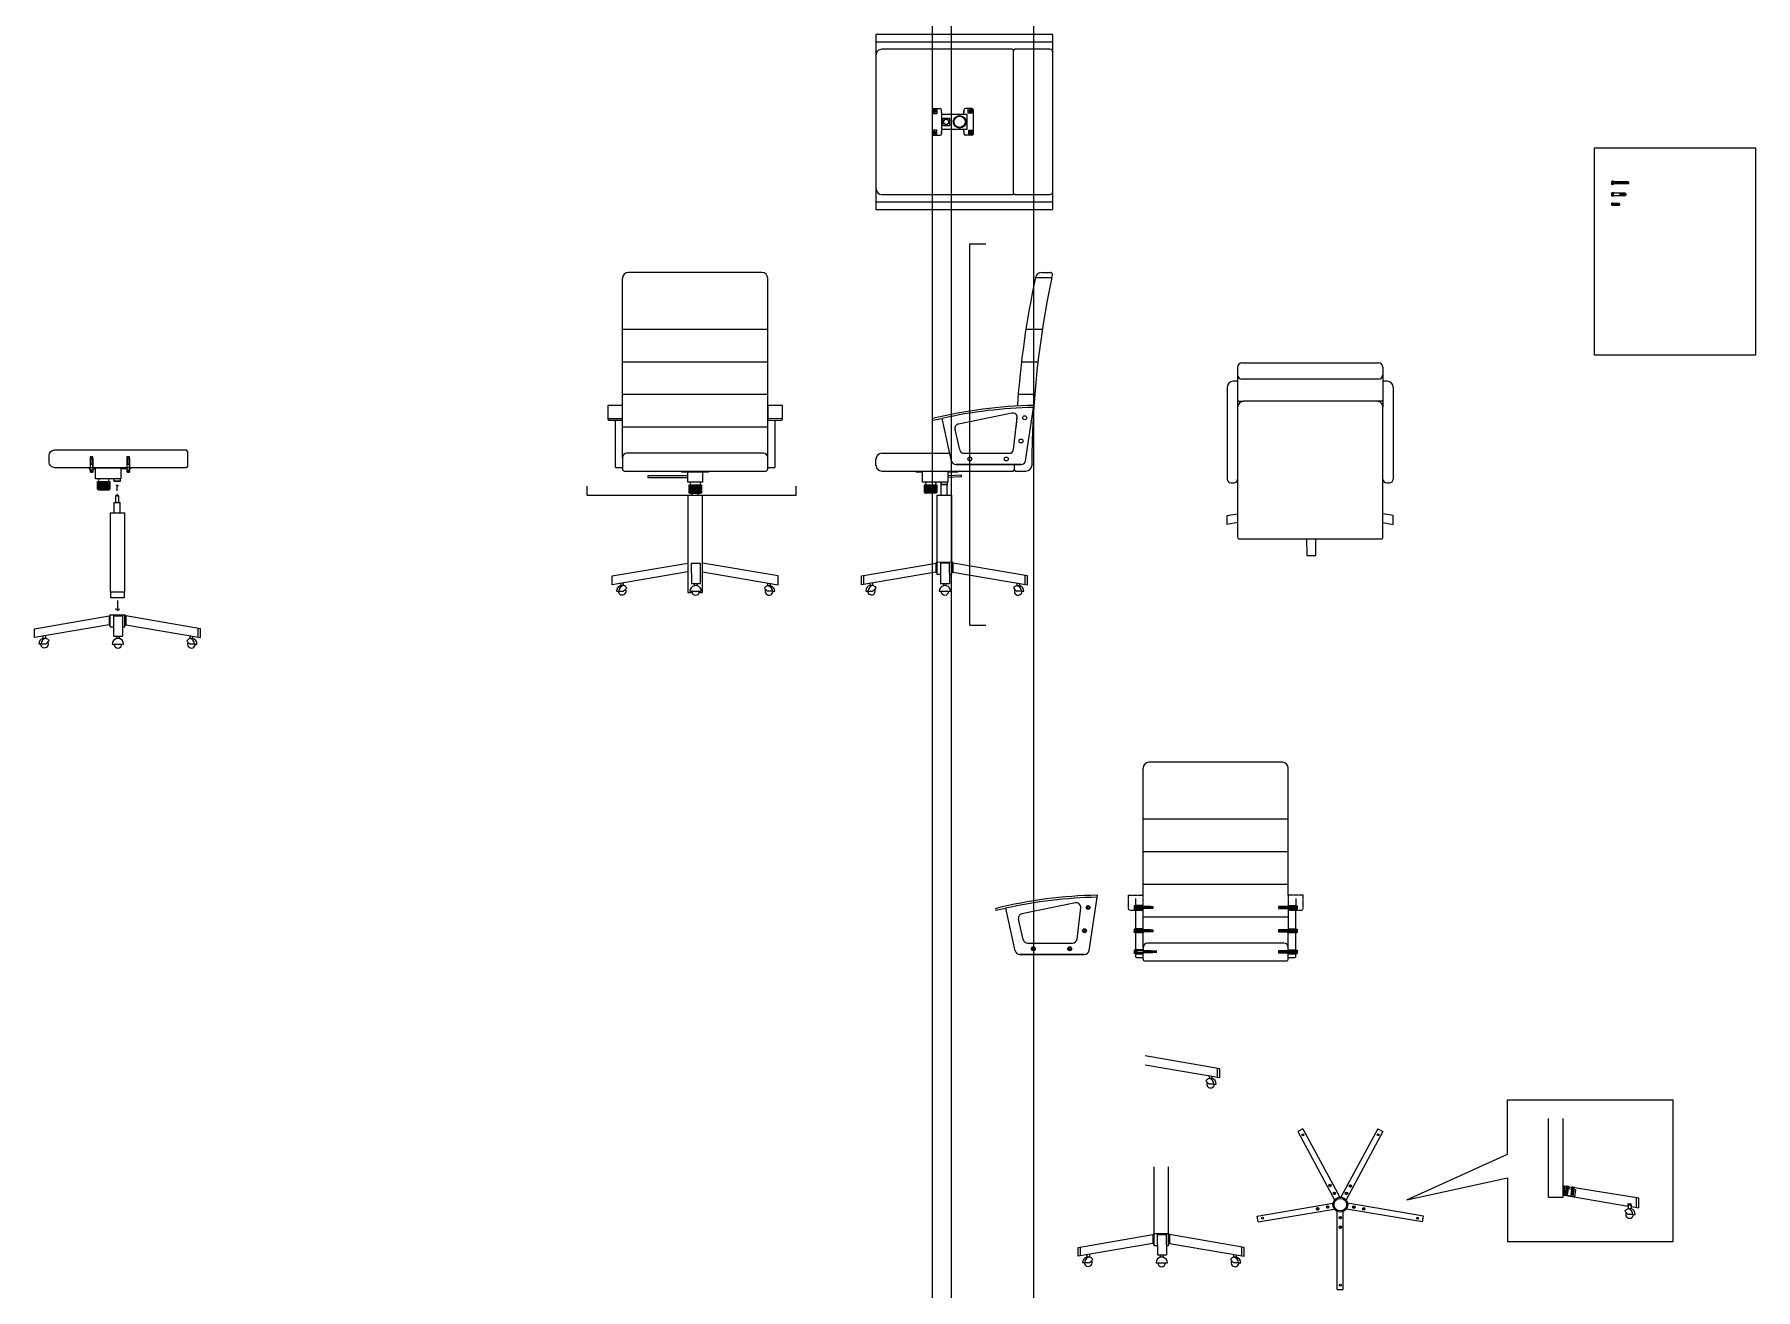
# Model space of a CAD drawing. Header units: millimetres. Extents: x 1873 to 2454, y 965 to 1388.
import ezdxf

# ---------------------------------------------------------------- set-up
doc = ezdxf.new("R2010")
doc.units = ezdxf.units.MM
doc.linetypes.add('ACAD_ISO04W100', pattern=[30, 24, -3, 0, -3])
doc.linetypes.add('TRATTEGGIATO', pattern=[0.75, 0.5, -0.25])
doc.layers.add('sezione', color=1, linetype='Continuous', lineweight=9)
doc.layers.add('tessuto', color=253, linetype='Continuous', lineweight=13)

msp = doc.modelspace()

# ---------------------------------------------------------------- linework, layer by layer
for p, q in [((2216.77, 1387.87), (2157.11, 1387.87)), ((2157.11, 1387.87), (2157.11, 1380.87)), ((2216.77, 1381.87), (2216.77, 1387.87)), ((2157.11, 1385.37), (2216.77, 1385.37)), ((2203.49, 1382.37), (2203.49, 1382.37)), ((2215.77, 1382.87), (2203.99, 1382.87)), ((2216.77, 1334.87), (2216.77, 1381.87)), ((2176.02, 1362.37), (2176.02, 1354.37)), ((2177.61, 1361.1), (2176.02, 1361.1)), ((2176.52, 1362.87), (2178.71, 1362.87)), ((2177.61, 1362.85), (2177.61, 1361.1)), ((2179.21, 1361.51), (2179.21, 1362.37)), ((2187.85, 1360.87), (2179.29, 1360.87)), ((2179.29, 1355.87), (2179.29, 1360.87)), ((2186.76, 1362.37), (2186.76, 1361.51)), ((2186.76, 1361.51), (2186.76, 1362.37)), ((2189.46, 1362.87), (2187.26, 1362.87)), ((2187.85, 1355.87), (2187.85, 1360.87)), ((2188.21, 1361.28), (2188.21, 1362.87)), ((2189.96, 1361.28), (2188.21, 1361.28)), ((2189.96, 1354.37), (2189.96, 1362.37)), ((2177.61, 1355.63), (2176.02, 1355.63)), ((2176.52, 1353.87), (2178.71, 1353.87)), ((2177.61, 1353.88), (2177.61, 1355.63)), ((2179.21, 1354.37), (2179.21, 1355.23)), ((2179.21, 1355.23), (2179.21, 1354.37)), ((2179.29, 1355.87), (2187.85, 1355.87)), ((2186.76, 1355.23), (2186.76, 1354.37)), ((2189.46, 1353.87), (2187.26, 1353.87)), ((2188.37, 1353.87), (2188.37, 1355.62)), ((2188.37, 1355.62), (2189.96, 1355.62)), ((2157.11, 1335.87), (2157.11, 1328.87)), ((2157.11, 1331.37), (2216.77, 1331.37)), ((2203.49, 1334.37), (2203.49, 1334.37)), ((2203.99, 1333.87), (2215.77, 1333.87)), ((2216.77, 1328.87), (2216.77, 1334.87)), ((2157.11, 1328.87), (2216.77, 1328.87)), ((2118.61, 1307.6), (2073.61, 1307.6)), ((2212.89, 1307.6), (2215.93, 1307.6)), ((2216.47, 1305.94), (2216.62, 1306.77)), ((2071.61, 1245.11), (2071.61, 1305.6)), ((2120.61, 1245.17), (2120.61, 1305.6)), ((2210.92, 1305.94), (2210.94, 1306.02)), ((2210.92, 1305.94), (2216.47, 1305.94)), ((2279.09, 1275.62), (2279.09, 1273.07)), ((2279.09, 1273.07), (2279.09, 1264.53)), ((2280.59, 1277.12), (2326.59, 1277.12)), ((2328.09, 1275.62), (2328.09, 1273.07)), ((2328.09, 1273.07), (2328.09, 1264.53)), ((2275.59, 1268.88), (2275.59, 1237.93)), ((2279.09, 1270.88), (2277.59, 1270.88)), ((2279.09, 1270.88), (2279.09, 1262.13)), ((2329.58, 1270.88), (2328.09, 1270.88)), ((2328.09, 1270.88), (2328.09, 1262.13)), ((2331.58, 1268.88), (2331.58, 1237.93)), ((2071.61, 1262.77), (2069.11, 1262.77)), ((2202.94, 1260.16), (2184.91, 1256.47)), ((2207.55, 1244.11), (2210.36, 1262.74)), ((2279.49, 1264.13), (2281.09, 1264.13)), ((2327.69, 1264.13), (2326.09, 1264.13)), ((2071.61, 1258.27), (2066.61, 1258.27)), ((2069.11, 1257.77), (2069.11, 1242.07)), ((2125.61, 1258.31), (2120.61, 1258.27)), ((2123.11, 1242.07), (2123.11, 1257.77)), ((2176.12, 1257.74), (2179.46, 1258.36)), ((2182.63, 1243.98), (2179.46, 1258.36)), ((2185.34, 1247.75), (2183.76, 1254.67)), ((2203.49, 1247.91), (2204.73, 1258.51)), ((2204.6, 1259.32), (2204.42, 1255.91)), ((2071.61, 1245.11), (2071.61, 1241.3)), ((2119.11, 1246.61), (2073.11, 1246.61)), ((2120.61, 1241.31), (2120.61, 1245.11)), ((2157.11, 1242.62), (2157.11, 1244.62)), ((2159.11, 1246.62), (2182.05, 1246.62)), ((2206.06, 1242.8), (2184.1, 1242.8)), ((2184.1, 1242.8), (2206.06, 1242.8)), ((2186.81, 1246.59), (2202, 1246.59)), ((2203.75, 1242.8), (2203.75, 1241.13)), ((1892.98, 1241.37), (1893.82, 1241.37)), ((1894.9, 1237.06), (1894.9, 1234.46)), ((1895.3, 1237.06), (1895.3, 1234.46)), ((1895.7, 1237.06), (1895.7, 1234.46)), ((1896.1, 1237.06), (1896.1, 1234.46)), ((1896.5, 1237.06), (1896.5, 1234.46)), ((1896.9, 1237.06), (1896.9, 1234.46)), ((1897.3, 1237.06), (1897.3, 1234.46)), ((1897.7, 1237.06), (1897.7, 1234.46)), ((1898.1, 1237.06), (1898.1, 1234.46)), ((1898.5, 1237.06), (1898.5, 1234.46)), ((1900.16, 1237.12), (1900, 1237.29)), ((1902.15, 1237.12), (1900.16, 1237.12)), ((1902.31, 1237.29), (1902.15, 1237.12)), ((1904.47, 1241.37), (1902.38, 1241.37)), ((2069.41, 1241.77), (2071.61, 1241.77)), ((2072.31, 1240.6), (2119.91, 1240.61)), ((2120.61, 1241.77), (2122.81, 1241.77)), ((2159.11, 1240.62), (2203.25, 1240.63)), ((2170.62, 1240.25), (2170.62, 1240.62)), ((2172.75, 1240.25), (2170.62, 1240.25)), ((2184.58, 1240.25), (2181.3, 1240.25)), ((2185.99, 1239.23), (2181.3, 1239.05)), ((2181.3, 1238.59), (2185.99, 1238.79)), ((2184.58, 1240.63), (2184.58, 1240.25)), ((2185.99, 1238.79), (2185.99, 1239.23)), ((2185.99, 1238.79), (2185.99, 1238.79)), ((2204.25, 1240.63), (2207.67, 1240.63)), ((2276.89, 1236.63), (2277.79, 1236.63)), ((2329.39, 1236.63), (2330.28, 1236.63)), ((1901.19, 1236.02), (1900.77, 1235.53)), ((1901.19, 1233.93), (1901.19, 1236.02)), ((1901.19, 1236.02), (1901.61, 1235.53)), ((2093.61, 1232.45), (2093.61, 1199.6)), ((2093.61, 1232.45), (2098.61, 1232.45)), ((2094.04, 1235.92), (2098.28, 1235.92)), ((2094.04, 1233.31), (2098.28, 1233.31)), ((2094.04, 1233.31), (2094.46, 1233.07)), ((2094.44, 1235.92), (2094.44, 1233.31)), ((2094.84, 1235.92), (2094.84, 1233.31)), ((2095.11, 1232.45), (2095.11, 1233.07)), ((2095.24, 1235.92), (2095.24, 1233.31)), ((2095.64, 1235.92), (2095.64, 1233.31)), ((2096.04, 1235.92), (2096.04, 1233.31)), ((2096.44, 1235.92), (2096.44, 1233.31)), ((2096.84, 1235.92), (2096.84, 1233.31)), ((2097.11, 1232.45), (2097.11, 1233.07)), ((2097.24, 1235.92), (2097.24, 1233.31)), ((2097.64, 1235.92), (2097.64, 1233.31)), ((2098.28, 1233.31), (2097.85, 1233.07)), ((2098.04, 1235.92), (2098.04, 1233.31)), ((2098.61, 1199.6), (2098.61, 1232.45)), ((2173.43, 1235.94), (2177.67, 1235.94)), ((2173.43, 1233.33), (2177.67, 1233.33)), ((2173.43, 1233.33), (2173.85, 1233.1)), ((2173.83, 1235.94), (2173.83, 1233.33)), ((2174.23, 1235.94), (2174.23, 1233.33)), ((2174.63, 1235.94), (2174.63, 1233.33)), ((2175.03, 1235.94), (2175.03, 1233.33)), ((2175.43, 1235.94), (2175.43, 1233.33)), ((2175.83, 1235.94), (2175.83, 1233.33)), ((2176.23, 1235.94), (2176.23, 1233.33)), ((2176.63, 1235.94), (2176.63, 1233.33)), ((2177.03, 1235.94), (2177.03, 1233.33)), ((2177.67, 1233.33), (2177.24, 1233.1)), ((2177.43, 1235.94), (2177.43, 1233.33)), ((2177.67, 1232.47), (2177.67, 1205.87)), ((2177.67, 1232.47), (2182.67, 1232.47)), ((2179.08, 1235.99), (2178.93, 1236.16)), ((2179.08, 1232.47), (2179.08, 1235.99)), ((2181.08, 1235.99), (2179.08, 1235.99)), ((2181.23, 1236.16), (2181.08, 1235.99)), ((2181.08, 1232.47), (2181.08, 1235.99)), ((2182.67, 1205.87), (2182.67, 1232.47)), ((1898.75, 1226.5), (1898.75, 1199.89)), ((1898.75, 1226.5), (1903.75, 1226.5)), ((1900.16, 1230.02), (1902.15, 1230.02)), ((1900.16, 1226.5), (1900.16, 1230.02)), ((1902.16, 1226.5), (1902.15, 1230.02)), ((1903.75, 1199.89), (1903.75, 1226.5)), ((2302.36, 1217.74), (2302.41, 1212.12)), ((2305.42, 1212.12), (2305.42, 1217.74)), ((2094.78, 1209.6), (2094.84, 1202.7)), ((2094.78, 1209.6), (2097.78, 1209.6)), ((2097.78, 1209.6), (2097.84, 1202.7)), ((2177.67, 1209.94), (2177.34, 1209.55)), ((2177.34, 1209.55), (2177.34, 1206.55)), ((2177.67, 1209.94), (2182.67, 1209.95)), ((2178.84, 1209.62), (2178.9, 1202.72)), ((2178.84, 1209.62), (2181.84, 1209.62)), ((2181.84, 1209.62), (2181.9, 1202.72)), ((2182.67, 1209.95), (2183, 1209.56)), ((2183, 1209.56), (2183, 1206.56)), ((2302.41, 1212.12), (2305.42, 1212.12)), ((2071.01, 1202.76), (2071.01, 1201.99)), ((2072, 1201.99), (2072, 1202.92)), ((2094.84, 1202.7), (2097.84, 1202.7)), ((2095.78, 1202.7), (2095.78, 1201.91)), ((2096.77, 1201.91), (2096.77, 1202.7)), ((2120.54, 1202.87), (2120.54, 1201.91)), ((2121.53, 1201.91), (2121.53, 1202.7)), ((2152.96, 1202.42), (2152.96, 1205.42)), ((2152.96, 1202.42), (2152.96, 1205.42)), ((2155.06, 1202.77), (2155.06, 1202.01)), ((2156.05, 1202.01), (2156.05, 1202.94)), ((2177.34, 1206.55), (2177.67, 1206.29)), ((2177.67, 1205.87), (2178.87, 1205.87)), ((2178.9, 1202.72), (2181.9, 1202.72)), ((2179.84, 1202.72), (2179.84, 1201.93)), ((2180.83, 1201.93), (2180.83, 1202.72)), ((2181.87, 1205.87), (2182.67, 1205.87)), ((2183, 1206.56), (2182.67, 1206.31)), ((2204.59, 1202.89), (2204.59, 1201.93)), ((2205.58, 1201.93), (2205.58, 1202.72)), ((2207.38, 1202.42), (2207.38, 1205.42)), ((2207.38, 1202.42), (2207.38, 1205.42)), ((1898.75, 1199.89), (1903.75, 1199.89)), ((1901.31, 1196.98), (1901.31, 1193.59)), ((2069.59, 1200.14), (2070.18, 1200.14)), ((2070.18, 1200.14), (2071.98, 1200.14)), ((2093.61, 1199.6), (2095.05, 1199.6)), ((2094.36, 1200.07), (2094.96, 1200.07)), ((2094.96, 1200.07), (2097.6, 1200.07)), ((2097.51, 1199.6), (2098.61, 1199.6)), ((2097.6, 1200.07), (2098.19, 1200.07)), ((2122.35, 1200.07), (2120.55, 1200.07)), ((2122.35, 1200.07), (2122.94, 1200.07)), ((2153.65, 1200.16), (2154.24, 1200.16)), ((2154.24, 1200.16), (2156.04, 1200.16)), ((2178.42, 1200.09), (2179.02, 1200.09)), ((2179.02, 1200.09), (2181.65, 1200.09)), ((2181.65, 1200.09), (2182.25, 1200.09)), ((2206.41, 1200.09), (2204.61, 1200.09)), ((2206.41, 1200.09), (2207, 1200.09)), ((1898.75, 1192.1), (1898.42, 1191.72)), ((1898.42, 1191.72), (1898.42, 1188.72)), ((1898.75, 1192.1), (1903.75, 1192.12)), ((1898.75, 1188.04), (1898.75, 1192.1)), ((1899.91, 1191.79), (1899.98, 1184.89)), ((1899.91, 1191.79), (1902.91, 1191.79)), ((1901.31, 1193.59), (1900.59, 1194.14)), ((1901.31, 1193.59), (1901.99, 1194.14)), ((1902.91, 1191.79), (1902.98, 1184.89)), ((1903.75, 1192.12), (1904.07, 1191.73)), ((1903.75, 1188.04), (1903.75, 1192.12)), ((1904.07, 1191.73), (1904.07, 1188.73)), ((1876.14, 1184.94), (1876.14, 1184.17)), ((1877.13, 1184.17), (1877.13, 1185.11)), ((1898.42, 1188.72), (1898.75, 1188.46)), ((1898.75, 1188.04), (1899.95, 1188.04)), ((1899.98, 1184.89), (1902.98, 1184.89)), ((1900.92, 1184.89), (1900.92, 1184.1)), ((1901.91, 1184.1), (1901.91, 1184.89)), ((1902.95, 1188.04), (1903.75, 1188.04)), ((1904.07, 1188.73), (1903.75, 1188.47)), ((1925.67, 1185.06), (1925.67, 1184.1)), ((1926.66, 1184.1), (1926.66, 1184.89)), ((1928.45, 1184.59), (1928.45, 1187.59)), ((1928.45, 1184.59), (1928.45, 1187.59)), ((1874.72, 1182.33), (1877.11, 1182.33)), ((1899.5, 1182.25), (1900.09, 1182.25)), ((1900.09, 1182.25), (1902.73, 1182.25)), ((1902.73, 1182.25), (1903.32, 1182.25)), ((1927.48, 1182.25), (1925.69, 1182.25)), ((1927.48, 1182.25), (1928.08, 1182.25)), ((2247.18, 1097.56), (2247.18, 1140.38)), ((2294.18, 1142.38), (2249.18, 1142.38)), ((2296.18, 1097.56), (2296.18, 1140.38)), ((2228.97, 1078.93), (2231.78, 1097.56)), ((2197.54, 1092.56), (2200.88, 1093.18)), ((2204.05, 1078.8), (2200.88, 1093.18)), ((2224.36, 1094.98), (2206.33, 1091.29)), ((2224.91, 1082.73), (2226.15, 1093.33)), ((2244.18, 1093.82), (2244.24, 1093.95)), ((2244.68, 1096.47), (2244.68, 1094.05)), ((2244.68, 1092.75), (2244.68, 1086.23)), ((2247.18, 1085.92), (2247.18, 1093.06)), ((2296.18, 1093.06), (2296.18, 1085.92)), ((2298.24, 1093.06), (2298.11, 1093.19)), ((2298.68, 1096.47), (2298.68, 1094.05)), ((2298.68, 1086.23), (2298.68, 1092.75)), ((2299.19, 1093.82), (2299.12, 1093.95)), ((2206.76, 1082.57), (2205.18, 1089.49)), ((2244.18, 1086), (2244.24, 1086.13)), ((2245.25, 1085.8), (2245.12, 1085.92)), ((2298.11, 1085.8), (2298.24, 1085.92)), ((2299.19, 1086), (2299.12, 1086.13)), ((2208.23, 1081.41), (2223.42, 1081.41)), ((2244.68, 1084.93), (2244.68, 1079.09)), ((2245.12, 1085.24), (2245.25, 1085.37)), ((2247.18, 1079.9), (2247.18, 1085.24)), ((2247.18, 1079.9), (2247.18, 1078.78)), ((2294.68, 1081.4), (2248.68, 1081.4)), ((2296.18, 1079.9), (2296.18, 1085.24)), ((2296.18, 1079.09), (2296.18, 1079.9)), ((2298.24, 1085.24), (2298.11, 1085.37)), ((2298.68, 1079.09), (2298.68, 1084.93)), ((2227.48, 1077.62), (2205.52, 1077.62)), ((2205.52, 1077.62), (2227.48, 1077.62)), ((2244.68, 1077.78), (2244.68, 1076.86)), ((2244.98, 1076.56), (2247.18, 1076.56)), ((2245.25, 1078.65), (2245.12, 1078.78)), ((2245.12, 1078.09), (2245.25, 1078.22)), ((2247.18, 1076.08), (2247.18, 1078.09)), ((2247.88, 1075.38), (2295.48, 1075.4)), ((2296.18, 1078.78), (2292.91, 1078.78)), ((2292.91, 1078.78), (2292.91, 1078.09)), ((2292.91, 1078.09), (2296.18, 1078.09)), ((2296.18, 1079.09), (2298.68, 1079.09)), ((2296.18, 1078.98), (2296.18, 1079.09)), ((2298.55, 1078.98), (2296.18, 1078.98)), ((2296.18, 1078.98), (2296.18, 1078.78)), ((2296.18, 1078.09), (2296.18, 1077.89)), ((2298.55, 1077.89), (2296.18, 1077.89)), ((2296.18, 1077.89), (2296.18, 1077.78)), ((2296.18, 1076.1), (2296.18, 1077.78)), ((2296.18, 1077.78), (2298.68, 1077.78)), ((2296.18, 1076.56), (2298.38, 1076.56)), ((2298.11, 1078.65), (2298.24, 1078.78)), ((2298.24, 1078.09), (2298.11, 1078.22)), ((2298.68, 1079.09), (2298.55, 1078.98)), ((2298.55, 1077.89), (2298.68, 1077.78)), ((2298.68, 1076.86), (2298.68, 1077.78)), ((2299.19, 1078.86), (2299.12, 1078.98)), ((2272.26, 1036.2), (2272.26, 1039.2)), ((2272.26, 1036.2), (2272.26, 1039.2)), ((2269.48, 1036.67), (2269.48, 1035.71)), ((2271.29, 1033.87), (2269.5, 1033.87)), ((2270.47, 1035.71), (2270.47, 1036.5)), ((2271.29, 1033.87), (2271.89, 1033.87)), ((2370.06, 1010.19), (2370.06, 1028.52)), ((2370.06, 1028.52), (2425.89, 1028.52)), ((2425.89, 1028.52), (2425.89, 980.65)), ((2383.87, 1022.31), (2383.87, 995.71)), ((2388.87, 995.71), (2388.87, 1022.31)), ((2301.11, 1018.81), (2299.35, 1017.86)), ((2299.35, 1017.86), (2311.77, 994.79)), ((2301.11, 1018.81), (2313.54, 995.71)), ((2326.34, 1018.81), (2313.91, 995.71)), ((2328.1, 1017.86), (2315.68, 994.79)), ((2326.34, 1018.81), (2328.1, 1017.86)), ((2336.14, 994.87), (2370.06, 1010.19)), ((2250.82, 1005.99), (2250.82, 979.38)), ((2255.82, 979.38), (2255.82, 1005.99)), ((2336.14, 994.87), (2370.06, 1002.29)), ((2370.06, 1002.29), (2370.06, 980.65)), ((2388.87, 999.8), (2389.19, 999.41)), ((2388.87, 999.7), (2389.19, 999.31)), ((2389.19, 999.31), (2389.19, 996.5)), ((2389.19, 998.84), (2390, 998.71)), ((2390, 998.71), (2389.64, 996.47)), ((2389.99, 999.28), (2389.9, 998.72)), ((2389.92, 999.29), (2389.97, 999.19)), ((2390.12, 999.49), (2390.73, 999.39)), ((2390.62, 998.61), (2390.26, 996.37)), ((2390.62, 998.61), (2391.86, 998.41)), ((2390.79, 999.15), (2390.71, 998.59)), ((2390.86, 999.14), (2390.78, 999.07)), ((2391.78, 998.99), (2391.84, 998.89)), ((2391.99, 999.2), (2392.6, 999.1)), ((2392.73, 998.84), (2392.65, 998.76)), ((2414.4, 995.35), (2392.73, 998.84)), ((2285.63, 989.33), (2311.25, 993.68)), ((2341.82, 989.33), (2316.2, 993.68)), ((2383.87, 995.71), (2388.87, 995.71)), ((2389.19, 996.5), (2388.87, 996.25)), ((2389.19, 996.41), (2388.87, 996.15)), ((2389.19, 996.41), (2410.76, 992.74)), ((2389.2, 996.55), (2392.83, 995.93)), ((2391.86, 998.41), (2391.5, 996.16)), ((2392.48, 998.31), (2392.12, 996.05)), ((2392.48, 998.31), (2393.19, 998.19)), ((2392.83, 995.93), (2393.19, 998.19)), ((2410.76, 993.61), (2411.81, 993.43)), ((2410.76, 993.24), (2410.76, 993.61)), ((2410.76, 992.74), (2410.76, 993.13)), ((2410.79, 993.58), (2410.79, 993.26)), ((2410.79, 993.58), (2411.78, 993.41)), ((2410.79, 993.11), (2410.79, 991.77)), ((2410.82, 993.23), (2411.74, 993.08)), ((2410.83, 993.14), (2411.75, 992.99)), ((2411.78, 993.11), (2411.78, 993.41)), ((2411.78, 992.96), (2411.78, 991.77)), ((2411.81, 993.08), (2411.81, 993.43)), ((2411.81, 992.56), (2411.81, 992.97)), ((2413.57, 992.26), (2413.57, 995.48)), ((2414.36, 992.13), (2414.4, 995.35)), ((2285.96, 987.36), (2285.63, 989.33)), ((2285.96, 987.36), (2311.68, 991.73)), ((2312.65, 964.56), (2312.65, 990.91)), ((2314.65, 964.56), (2314.65, 990.85)), ((2341.49, 987.36), (2315.77, 991.73)), ((2341.49, 987.36), (2341.82, 989.33)), ((2412.6, 989.93), (2410.81, 989.93)), ((2411.81, 992.56), (2414.36, 992.13)), ((2412.6, 989.93), (2413.2, 989.93)), ((2250.82, 983.45), (2250.49, 983.07)), ((2250.49, 983.07), (2250.49, 980.07)), ((2250.82, 983.45), (2255.82, 983.47)), ((2251.98, 983.14), (2252.04, 976.24)), ((2251.98, 983.14), (2254.98, 983.14)), ((2254.98, 983.14), (2255.04, 976.24)), ((2255.82, 983.47), (2256.14, 983.08)), ((2256.14, 983.08), (2256.14, 980.08)), ((2226.11, 975.94), (2226.11, 978.94)), ((2226.11, 975.94), (2226.11, 978.94)), ((2228.21, 976.29), (2228.21, 975.52)), ((2229.2, 975.52), (2229.2, 976.46)), ((2250.49, 980.07), (2250.82, 979.81)), ((2250.82, 979.38), (2252.02, 979.38)), ((2252.04, 976.24), (2255.04, 976.24)), ((2252.99, 976.24), (2252.99, 975.45)), ((2253.97, 975.45), (2253.97, 976.24)), ((2255.02, 979.38), (2255.82, 979.38)), ((2256.14, 980.08), (2255.82, 979.82)), ((2277.74, 976.41), (2277.74, 975.45)), ((2278.73, 975.45), (2278.73, 976.24)), ((2280.52, 975.94), (2280.52, 978.94)), ((2280.52, 975.94), (2280.52, 978.94)), ((2425.89, 980.65), (2370.06, 980.65)), ((2226.79, 973.68), (2227.39, 973.68)), ((2227.39, 973.68), (2229.18, 973.68)), ((2251.57, 973.6), (2252.16, 973.6)), ((2252.16, 973.6), (2254.8, 973.6)), ((2254.8, 973.6), (2255.39, 973.6)), ((2279.55, 973.6), (2277.76, 973.6)), ((2279.55, 973.6), (2280.15, 973.6)), ((2312.65, 964.56), (2314.65, 964.56))]:
    msp.add_line(p, q)
at = {"color": 0}
for p, q in [((2405.28, 1337.38), (2405.28, 1338.21)), ((2405.28, 1338.09), (2405.6, 1338.09)), ((2405.28, 1337.94), (2405.6, 1337.94)), ((2405.28, 1337.65), (2405.6, 1337.65)), ((2405.28, 1337.5), (2405.6, 1337.5)), ((2405.6, 1337.5), (2405.6, 1338.09)), ((2410.98, 1338.01), (2406.36, 1338.01)), ((2410.98, 1337.58), (2406.36, 1337.58)), ((2405.28, 1333.49), (2405.28, 1334.32)), ((2405.28, 1334.2), (2405.6, 1334.2)), ((2405.28, 1334.05), (2405.6, 1334.05)), ((2405.28, 1333.75), (2405.6, 1333.75)), ((2405.28, 1333.61), (2405.6, 1333.61)), ((2405.28, 1330.22), (2405.28, 1330.84)), ((2405.28, 1330.75), (2405.52, 1330.75)), ((2405.28, 1330.64), (2405.52, 1330.64)), ((2405.28, 1330.42), (2405.52, 1330.42)), ((2405.28, 1330.31), (2405.52, 1330.31)), ((2405.52, 1330.31), (2405.52, 1330.75)), ((2405.6, 1333.61), (2405.6, 1334.2)), ((2407.88, 1330.71), (2406.01, 1330.71)), ((2407.88, 1330.36), (2406.01, 1330.36)), ((2409.97, 1334.13), (2407.96, 1334.13)), ((2409.97, 1333.7), (2407.96, 1333.7)), ((1892.4, 1240.25), (1892.4, 1240.57)), ((1892.7, 1240.25), (1892.7, 1240.57)), ((1904.77, 1240.25), (1904.77, 1240.57)), ((1905.07, 1240.25), (1905.07, 1240.57)), ((2244.18, 1093.82), (2244.18, 1092.98)), ((2244.18, 1093.7), (2244.18, 1093.1)), ((2244.18, 1093.7), (2244.5, 1093.7)), ((2244.18, 1093.55), (2244.5, 1093.55)), ((2244.18, 1093.25), (2244.5, 1093.25)), ((2244.18, 1093.1), (2244.5, 1093.1)), ((2244.24, 1093.95), (2244.24, 1092.85)), ((2244.82, 1093.95), (2244.24, 1093.95)), ((2244.82, 1092.85), (2244.24, 1092.85)), ((2244.5, 1093.7), (2244.5, 1093.1)), ((2244.82, 1093.95), (2244.82, 1092.85)), ((2249.75, 1093.74), (2244.82, 1093.74)), ((2249.75, 1093.06), (2244.82, 1093.06)), ((2249.88, 1093.61), (2245.25, 1093.61)), ((2249.88, 1093.19), (2245.25, 1093.19)), ((2249.75, 1093.06), (2249.75, 1093.74)), ((2249.88, 1093.61), (2249.75, 1093.74)), ((2249.88, 1093.19), (2249.75, 1093.06)), ((2249.88, 1093.19), (2249.88, 1093.61)), ((2293.49, 1093.61), (2293.61, 1093.74)), ((2293.49, 1093.19), (2293.49, 1093.61)), ((2293.49, 1093.61), (2298.11, 1093.61)), ((2293.49, 1093.19), (2298.11, 1093.19)), ((2293.49, 1093.19), (2293.61, 1093.06)), ((2293.61, 1093.74), (2298.55, 1093.74)), ((2293.61, 1093.06), (2293.61, 1093.74)), ((2293.61, 1093.06), (2298.55, 1093.06)), ((2298.55, 1093.95), (2298.55, 1092.85)), ((2298.55, 1093.95), (2299.12, 1093.95)), ((2298.87, 1093.7), (2298.87, 1093.1)), ((2299.19, 1093.7), (2298.87, 1093.7)), ((2299.19, 1093.55), (2298.87, 1093.55)), ((2299.19, 1093.25), (2298.87, 1093.25)), ((2299.19, 1093.1), (2298.87, 1093.1)), ((2299.12, 1093.95), (2299.12, 1092.85)), ((2299.12, 1092.85), (2299.19, 1092.98)), ((2299.19, 1093.82), (2299.19, 1092.98)), ((2299.19, 1093.7), (2299.19, 1093.1)), ((2244.18, 1086), (2244.18, 1085.16)), ((2244.18, 1085.88), (2244.18, 1085.29)), ((2244.18, 1085.88), (2244.5, 1085.88)), ((2244.18, 1085.73), (2244.5, 1085.73)), ((2244.24, 1086.13), (2244.24, 1085.03)), ((2244.82, 1086.13), (2244.24, 1086.13)), ((2244.5, 1085.88), (2244.5, 1085.29)), ((2244.82, 1086.13), (2244.82, 1085.03)), ((2249.75, 1085.92), (2244.82, 1085.92)), ((2245.25, 1085.24), (2245.25, 1085.92)), ((2249.88, 1085.8), (2245.25, 1085.8)), ((2249.75, 1085.24), (2249.75, 1085.92)), ((2249.88, 1085.8), (2249.75, 1085.92)), ((2249.88, 1085.37), (2249.88, 1085.8)), ((2293.49, 1085.8), (2293.61, 1085.92)), ((2293.49, 1085.37), (2293.49, 1085.8)), ((2293.49, 1085.8), (2298.11, 1085.8)), ((2293.61, 1085.92), (2298.55, 1085.92)), ((2293.61, 1085.24), (2293.61, 1085.92)), ((2298.11, 1085.24), (2298.11, 1085.92)), ((2298.55, 1086.13), (2298.55, 1085.03)), ((2298.55, 1086.13), (2299.12, 1086.13)), ((2298.87, 1085.88), (2298.87, 1085.29)), ((2299.19, 1085.88), (2298.87, 1085.88)), ((2299.19, 1085.73), (2298.87, 1085.73)), ((2299.12, 1086.13), (2299.12, 1085.03)), ((2299.19, 1086), (2299.19, 1085.16)), ((2299.19, 1085.88), (2299.19, 1085.29)), ((2244.18, 1085.43), (2244.5, 1085.43)), ((2244.18, 1085.29), (2244.5, 1085.29)), ((2244.24, 1085.03), (2244.18, 1085.16)), ((2244.82, 1085.03), (2244.24, 1085.03)), ((2249.75, 1085.24), (2244.82, 1085.24)), ((2249.88, 1085.37), (2245.25, 1085.37)), ((2249.88, 1085.37), (2249.75, 1085.24)), ((2293.49, 1085.37), (2298.11, 1085.37)), ((2293.49, 1085.37), (2293.61, 1085.24)), ((2293.61, 1085.24), (2298.55, 1085.24)), ((2298.55, 1085.03), (2299.12, 1085.03)), ((2299.19, 1085.43), (2298.87, 1085.43)), ((2299.19, 1085.29), (2298.87, 1085.29)), ((2299.12, 1085.03), (2299.19, 1085.16)), ((2244.24, 1078.98), (2244.18, 1078.86)), ((2244.18, 1078.86), (2244.18, 1078.01)), ((2244.18, 1078.73), (2244.18, 1078.14)), ((2244.18, 1078.73), (2244.5, 1078.73)), ((2244.18, 1078.58), (2244.5, 1078.58)), ((2244.18, 1078.29), (2244.5, 1078.29)), ((2244.18, 1078.14), (2244.5, 1078.14)), ((2244.24, 1077.89), (2244.18, 1078.01)), ((2244.24, 1078.98), (2244.24, 1077.89)), ((2244.82, 1078.98), (2244.24, 1078.98)), ((2244.82, 1077.89), (2244.24, 1077.89)), ((2244.5, 1078.73), (2244.5, 1078.14)), ((2244.82, 1078.98), (2244.82, 1077.89)), ((2249.75, 1078.78), (2244.82, 1078.78)), ((2249.75, 1078.09), (2244.82, 1078.09)), ((2245.25, 1078.09), (2245.25, 1078.78)), ((2251.78, 1078.65), (2247.15, 1078.65)), ((2251.78, 1078.22), (2247.15, 1078.22)), ((2249.75, 1078.09), (2249.75, 1078.78)), ((2249.88, 1078.65), (2249.75, 1078.78)), ((2249.88, 1078.22), (2249.75, 1078.09)), ((2249.88, 1078.22), (2249.88, 1078.65)), ((2293.49, 1078.65), (2293.61, 1078.78)), ((2293.49, 1078.22), (2293.49, 1078.65)), ((2293.49, 1078.65), (2298.11, 1078.65)), ((2293.49, 1078.22), (2298.11, 1078.22)), ((2293.49, 1078.22), (2293.61, 1078.09)), ((2293.61, 1078.78), (2298.55, 1078.78)), ((2293.61, 1078.09), (2293.61, 1078.78)), ((2293.61, 1078.09), (2298.55, 1078.09)), ((2298.11, 1078.09), (2298.11, 1078.78)), ((2298.55, 1078.98), (2298.55, 1077.89)), ((2298.55, 1078.98), (2299.12, 1078.98)), ((2298.55, 1077.89), (2299.12, 1077.89)), ((2298.87, 1078.73), (2298.87, 1078.14)), ((2299.19, 1078.73), (2298.87, 1078.73)), ((2299.19, 1078.58), (2298.87, 1078.58)), ((2299.19, 1078.29), (2298.87, 1078.29)), ((2299.19, 1078.14), (2298.87, 1078.14)), ((2299.12, 1078.98), (2299.12, 1077.89)), ((2299.12, 1077.89), (2299.19, 1078.01)), ((2299.19, 1078.86), (2299.19, 1078.01)), ((2299.19, 1078.73), (2299.19, 1078.14)), ((2389.85, 996.9), (2390.15, 998.75)), ((2390.21, 999.48), (2390.17, 999.24)), ((2390.17, 999.24), (2390.61, 999.17)), ((2390.19, 996.84), (2390.48, 998.69)), ((2390.32, 999.46), (2390.28, 999.22)), ((2390.53, 999.42), (2390.5, 999.19)), ((2390.64, 999.41), (2390.61, 999.17)), ((2392.08, 999.18), (2392.04, 998.95)), ((2392.04, 998.95), (2392.47, 998.88)), ((2392.18, 999.16), (2392.15, 998.93)), ((2392.4, 999.13), (2392.36, 998.89)), ((2392.51, 999.11), (2392.47, 998.88)), ((2391.72, 996.6), (2392.01, 998.45)), ((2392.06, 996.55), (2392.35, 998.4))]:
    msp.add_line(p, q, dxfattribs=at)
at = {"color": 0, "linetype": 'TRATTEGGIATO'}
for p, q in [((2405.28, 1337.5), (2405.28, 1338.09)), ((2405.28, 1333.61), (2405.28, 1334.2)), ((2405.28, 1330.31), (2405.28, 1330.75))]:
    msp.add_line(p, q, dxfattribs=at)
at = {"color": 0, "linetype": 'Continuous'}
for p, q in [((2405.35, 1338.32), (2405.29, 1338.22)), ((2405.35, 1337.28), (2405.35, 1338.31)), ((2405.89, 1338.34), (2405.38, 1338.34)), ((2405.89, 1337.25), (2405.38, 1337.25)), ((2405.92, 1337.28), (2405.92, 1338.31)), ((2410.86, 1338.14), (2405.92, 1338.14)), ((2410.86, 1337.46), (2405.92, 1337.46)), ((2406.36, 1338.14), (2406.36, 1337.46)), ((2410.86, 1338.14), (2410.86, 1337.46)), ((2410.98, 1338.01), (2410.86, 1338.14)), ((2410.98, 1337.58), (2410.86, 1337.46)), ((2410.98, 1338.01), (2410.98, 1337.58)), ((2405.33, 1330.92), (2405.28, 1330.85)), ((2405.35, 1334.43), (2405.29, 1334.33)), ((2405.33, 1330.14), (2405.33, 1330.92)), ((2405.35, 1333.39), (2405.35, 1334.42)), ((2405.74, 1330.94), (2405.35, 1330.94)), ((2405.74, 1330.12), (2405.35, 1330.12)), ((2405.89, 1334.45), (2405.38, 1334.45)), ((2405.89, 1333.36), (2405.38, 1333.36)), ((2405.76, 1330.14), (2405.76, 1330.92)), ((2407.78, 1330.85), (2405.76, 1330.85)), ((2407.78, 1330.22), (2405.76, 1330.22)), ((2405.92, 1333.39), (2405.92, 1334.42)), ((2409.85, 1334.36), (2405.92, 1334.36)), ((2409.85, 1333.47), (2405.92, 1333.47)), ((2406.01, 1330.85), (2406.01, 1330.22)), ((2407.78, 1330.85), (2407.78, 1330.22)), ((2407.88, 1330.71), (2407.78, 1330.85)), ((2407.88, 1330.36), (2407.78, 1330.22)), ((2407.88, 1330.71), (2407.88, 1330.36)), ((2407.96, 1334.36), (2407.96, 1333.47)), ((2409.85, 1334.36), (2409.85, 1333.47)), ((2409.97, 1334.13), (2409.85, 1334.36)), ((2409.97, 1333.7), (2409.85, 1333.47)), ((2409.97, 1334.13), (2409.97, 1333.7)), ((1892.1, 1244.82), (1892.1, 1240.89)), ((1892.1, 1242.93), (1892.98, 1242.93)), ((1892.33, 1244.94), (1892.76, 1244.94)), ((1904.47, 1244.82), (1904.47, 1240.89)), ((1904.47, 1242.93), (1905.35, 1242.93)), ((1904.7, 1244.94), (1905.13, 1244.94)), ((2244.24, 1092.85), (2244.18, 1092.98)), ((2245.25, 1093.06), (2245.25, 1093.74)), ((2298.11, 1093.06), (2298.11, 1093.74)), ((2298.55, 1092.85), (2299.12, 1092.85)), ((2389.68, 996.71), (2390, 998.71)), ((2389.72, 997.02), (2390.04, 999.02)), ((2389.95, 999.06), (2390.01, 999.44)), ((2389.97, 999.03), (2390.73, 998.91)), ((2390.63, 998.67), (2390.01, 998.77)), ((2390.04, 999.46), (2390.8, 999.33)), ((2390.35, 996.92), (2390.67, 998.92)), ((2390.81, 999.33), (2390.74, 999.39)), ((2390.76, 998.93), (2390.82, 999.31)), ((2391.59, 996.73), (2391.91, 998.72)), ((2391.82, 998.76), (2391.88, 999.14)), ((2391.84, 998.74), (2392.6, 998.61)), ((2391.91, 999.16), (2392.67, 999.04)), ((2392.21, 996.63), (2392.53, 998.63)), ((2392.67, 999.04), (2392.61, 999.09)), ((2392.63, 998.63), (2392.69, 999.01)), ((2390.35, 996.92), (2389.72, 997.02)), ((2389.85, 996.9), (2389.72, 997.02)), ((2390.19, 996.84), (2389.85, 996.9)), ((2390.19, 996.84), (2390.35, 996.92)), ((2392.21, 996.63), (2391.59, 996.73)), ((2391.72, 996.6), (2391.59, 996.73)), ((2392.06, 996.55), (2391.72, 996.6)), ((2392.49, 998.38), (2391.87, 998.48)), ((2392.06, 996.55), (2392.21, 996.63))]:
    msp.add_line(p, q, dxfattribs=at)
at = {"linetype": 'ACAD_ISO04W100'}
for p, q in [((2405.29, 1337.37), (2405.35, 1337.28)), ((2406.23, 1338.14), (2406.36, 1338.01)), ((2406.36, 1337.58), (2406.23, 1337.46)), ((2405.28, 1330.21), (2405.33, 1330.14)), ((2405.29, 1333.47), (2405.35, 1333.39)), ((2405.87, 1330.85), (2406.01, 1330.71)), ((2406.01, 1330.36), (2405.87, 1330.22)), ((2407.74, 1334.36), (2407.96, 1334.13)), ((2407.96, 1333.7), (2407.74, 1333.47)), ((2245.25, 1093.61), (2245.12, 1093.74)), ((2245.12, 1093.06), (2245.25, 1093.19)), ((2298.11, 1093.61), (2298.24, 1093.74)), ((2390.15, 998.75), (2390.03, 998.91)), ((2390.11, 999.49), (2390.04, 999.46)), ((2390.65, 998.81), (2390.48, 998.69)), ((2392.01, 998.45), (2391.9, 998.62)), ((2391.98, 999.2), (2391.91, 999.16)), ((2392.52, 998.52), (2392.35, 998.4))]:
    msp.add_line(p, q, dxfattribs=at)
at = {"linetype": 'TRATTEGGIATO', "ltscale": 0.2}
for p, q in [((2242.18, 1097.56), (2242.18, 1093.06)), ((2242.18, 1097.56), (2247.18, 1097.56)), ((2247.18, 1093.74), (2247.18, 1097.56)), ((2242.68, 1092.56), (2246.68, 1092.56))]:
    msp.add_line(p, q, dxfattribs=at)
for p in [(2176.12, 1257.74), (2182.63, 1243.98), (2210.36, 1262.74)]:
    msp.add_xline(p, (0, 1))
for points in [[(2202.99, 1333.87, 0.414214), (2203.49, 1334.37), (2203.49, 1382.37, 0.414214), (2202.99, 1382.87), (2183.3, 1382.87), (2159.11, 1382.87, 0.414214), (2157.11, 1380.87), (2157.11, 1335.87, 0.414213), (2159.11, 1333.87), (2183.3, 1333.87), (2202.99, 1333.87)], [(2279.09, 1218.24, 0.414214), (2279.59, 1217.74), (2327.59, 1217.74, 0.414214), (2328.09, 1218.24), (2328.09, 1237.93), (2328.09, 1262.13, 0.414214), (2326.09, 1264.13), (2281.09, 1264.13, 0.414213), (2279.09, 1262.13), (2279.09, 1237.93), (2279.09, 1218.24)], [(1924.83, 1247.24), (1924.83, 1242.25, -0.414145), (1924.33, 1241.75), (1880.18, 1241.74, -0.414286), (1878.18, 1243.74), (1878.18, 1245.74, -0.414214), (1880.18, 1247.74), (1924.33, 1247.74)]]:
    msp.add_lwpolyline(points, format="xyb")
at = {"color": 0, "linetype": 'Continuous'}
for points in [[(2177.05, 1362.18), (2176.75, 1362.35), (2176.46, 1362.18), (2176.46, 1361.84), (2176.75, 1361.67), (2177.05, 1361.84)], [(2189.42, 1362.25), (2189.13, 1362.42), (2188.84, 1362.25), (2188.84, 1361.92), (2189.13, 1361.75), (2189.42, 1361.92)], [(2177.05, 1354.88), (2176.75, 1355.05), (2176.46, 1354.88), (2176.46, 1354.55), (2176.75, 1354.38), (2177.05, 1354.55)], [(2189.42, 1354.88), (2189.13, 1355.05), (2188.84, 1354.88), (2188.84, 1354.55), (2189.13, 1354.38), (2189.42, 1354.55)], [(2228.88, 1093.05), (2229.08, 1093.4), (2228.88, 1093.74), (2228.48, 1093.74), (2228.28, 1093.4), (2228.48, 1093.05)], [(2227.65, 1085.24), (2227.85, 1085.58), (2227.65, 1085.93), (2227.25, 1085.93), (2227.05, 1085.58), (2227.25, 1085.24)], [(2210.39, 1079.15), (2210.59, 1079.5), (2210.39, 1079.84), (2209.99, 1079.84), (2209.8, 1079.5), (2209.99, 1079.15)], [(2222.66, 1079.15), (2222.86, 1079.5), (2222.66, 1079.84), (2222.26, 1079.84), (2222.06, 1079.5), (2222.26, 1079.15)], [(2310.37, 999.46), (2310.49, 999.68), (2310.37, 999.9), (2310.11, 999.9), (2309.99, 999.68), (2310.11, 999.46)], [(2317.24, 999.24), (2317.37, 999.46), (2317.24, 999.68), (2316.99, 999.68), (2316.86, 999.46), (2316.99, 999.24)], [(2311.82, 996.77), (2311.94, 996.99), (2311.82, 997.2), (2311.56, 997.2), (2311.44, 996.99), (2311.56, 996.77)], [(2315.94, 996.77), (2316.07, 996.99), (2315.94, 997.2), (2315.69, 997.2), (2315.56, 996.99), (2315.69, 996.77)], [(2306.21, 991.57), (2306.34, 991.78), (2306.21, 992), (2305.96, 992), (2305.83, 991.78), (2305.96, 991.57)], [(2309.56, 992.16), (2309.69, 992.38), (2309.56, 992.6), (2309.31, 992.6), (2309.18, 992.38), (2309.31, 992.16)], [(2313.51, 988.68), (2313.73, 988.55), (2313.94, 988.68), (2313.94, 988.93), (2313.73, 989.06), (2313.51, 988.93)], [(2318.15, 992.15), (2318.02, 992.37), (2318.15, 992.59), (2318.4, 992.59), (2318.53, 992.37), (2318.4, 992.15)], [(2321.5, 991.55), (2321.37, 991.77), (2321.5, 991.99), (2321.75, 991.99), (2321.88, 991.77), (2321.75, 991.55)], [(2313.51, 985.47), (2313.73, 985.34), (2313.94, 985.47), (2313.94, 985.72), (2313.73, 985.85), (2313.51, 985.72)]]:
    msp.add_lwpolyline(points, close=True, dxfattribs=at)
for points in [[(2179.62, 1357.09), (2179.62, 1359.67), (2181.93, 1359.67), (2181.93, 1357.09)], [(2399.47, 1349.6), (2453.79, 1349.6), (2453.79, 1279.73), (2399.47, 1279.73)], [(1893.82, 1241.75), (1902.38, 1241.75), (1902.38, 1238), (1893.82, 1238)], [(1900, 1238), (1900, 1237.29), (1902.31, 1237.29), (1902.31, 1238)], [(2093.61, 1238.99), (2080.18, 1238.99), (2080.18, 1238.45), (2093.61, 1238.45)], [(2091.61, 1240.6), (2100.61, 1240.6), (2100.61, 1240.28), (2091.61, 1240.28)], [(2172.75, 1240.62), (2181.3, 1240.63), (2181.3, 1236.88), (2172.75, 1236.88)], [(2178.93, 1236.88), (2178.93, 1236.16), (2181.23, 1236.16), (2181.23, 1236.88)], [(1894.5, 1234.46), (1898.74, 1234.46), (1898.31, 1234.22), (1894.93, 1234.22)], [(1900.61, 1230.02), (1901.74, 1230.02), (1901.74, 1232.28), (1900.61, 1232.28)], [(1901.05, 1232.28), (1901.3, 1232.28), (1901.3, 1232.68), (1901.05, 1232.68)], [(1899.08, 1199.89), (1903.48, 1199.89), (1903.48, 1197.91), (1899.08, 1197.91)]]:
    msp.add_lwpolyline(points, close=True)
for points in [[(2066.61, 1262.77), (2066.61, 1258.27, 0.414214), (2067.11, 1257.77), (2071.11, 1257.77, 0.414214), (2071.61, 1258.27), (2071.61, 1262.77)], [(2120.61, 1262.77), (2120.61, 1258.27, 0.414214), (2121.11, 1257.77), (2125.11, 1257.77, 0.414214), (2125.61, 1258.27), (2125.61, 1262.77)]]:
    msp.add_lwpolyline(points, format="xyb", close=True)
for points in [[(1892.98, 1241.75), (1892.98, 1245.42), (1892.1, 1245.42), (1892.1, 1241.75)], [(1905.35, 1241.75), (1905.35, 1245.42), (1904.47, 1245.42), (1904.47, 1241.75)], [(1891.69, 1241.75), (1891.69, 1241.37), (1892.1, 1241.37)], [(1894.5, 1234.46), (1894.5, 1237.06), (1898.74, 1237.06), (1898.74, 1234.46)], [(1895, 1238), (1894.88, 1237.86), (1895, 1237.72), (1894.88, 1237.59), (1895, 1237.47), (1894.88, 1237.37), (1895, 1237.25), (1894.88, 1237.17), (1895, 1237.06)], [(1898.24, 1238), (1898.37, 1237.86), (1898.24, 1237.72), (1898.37, 1237.59), (1898.24, 1237.47), (1898.37, 1237.37), (1898.24, 1237.25), (1898.37, 1237.17), (1898.24, 1237.06)], [(1905.66, 1241.75), (1905.66, 1241.37), (1905.35, 1241.37)], [(2093.61, 1240.6), (2093.61, 1240.6), (2098.61, 1240.6), (2098.61, 1240.6)], [(2098.61, 1240.28), (2098.61, 1236.86), (2093.61, 1236.86), (2093.61, 1240.28)], [(2094.54, 1236.86), (2094.41, 1236.71), (2094.54, 1236.58), (2094.41, 1236.45), (2094.54, 1236.33), (2094.41, 1236.23), (2094.54, 1236.11), (2094.41, 1236.02), (2094.54, 1235.92)], [(2097.78, 1236.86), (2097.9, 1236.71), (2097.78, 1236.58), (2097.9, 1236.45), (2097.78, 1236.33), (2097.9, 1236.23), (2097.78, 1236.11), (2097.9, 1236.02), (2097.78, 1235.92)], [(2173.93, 1236.88), (2173.8, 1236.73), (2173.93, 1236.6), (2173.8, 1236.47), (2173.93, 1236.35), (2173.8, 1236.25), (2173.93, 1236.13), (2173.8, 1236.04), (2173.93, 1235.94)], [(2177.17, 1236.88), (2177.29, 1236.73), (2177.17, 1236.6), (2177.29, 1236.47), (2177.17, 1236.35), (2177.29, 1236.25), (2177.17, 1236.13), (2177.29, 1236.04), (2177.17, 1235.94)], [(2094.04, 1233.31), (2094.04, 1235.92)], [(2097.85, 1233.07), (2094.46, 1233.07)], [(2098.28, 1235.92), (2098.28, 1233.31)], [(2173.43, 1233.33), (2173.43, 1235.94)], [(2177.24, 1233.1), (2173.85, 1233.1)], [(2177.67, 1235.94), (2177.67, 1233.33)], [(2279.09, 1223.22), (2275.59, 1222.62), (2275.59, 1225.62), (2279.09, 1226.22)], [(2328.09, 1223.22), (2331.58, 1222.62), (2331.58, 1225.62), (2328.09, 1226.22)], [(2093.61, 1206.6), (2068.12, 1202.27), (2068.12, 1205.27), (2093.61, 1209.6)], [(2098.61, 1206.6), (2124.11, 1202.27), (2124.11, 1205.27), (2098.61, 1209.6)], [(2177.34, 1206.55), (2152.18, 1202.28), (2152.18, 1205.28), (2177.36, 1209.56)], [(2183, 1206.56), (2208.17, 1202.28), (2208.17, 1205.28), (2183, 1209.56)], [(1898.42, 1188.72), (1873.25, 1184.45), (1873.25, 1187.45), (1898.44, 1191.73)], [(1904.07, 1188.73), (1929.24, 1184.45), (1929.24, 1187.45), (1904.07, 1191.73)], [(2296.18, 1094.05), (2298.68, 1094.05), (2298.55, 1093.95), (2296.18, 1093.95), (2296.18, 1093.74), (2292.91, 1093.74), (2292.91, 1093.06), (2296.18, 1093.06), (2296.18, 1092.85), (2298.55, 1092.85), (2298.68, 1092.75), (2296.18, 1092.75)], [(2247.18, 1086.23), (2244.68, 1086.23), (2244.82, 1086.13), (2247.18, 1086.13), (2247.18, 1085.92), (2250.45, 1085.92), (2250.45, 1085.24), (2247.18, 1085.24), (2247.18, 1085.03), (2244.81, 1085.03), (2244.68, 1084.93), (2247.18, 1084.93)], [(2296.18, 1086.23), (2298.68, 1086.23), (2298.55, 1086.13), (2296.18, 1086.13), (2296.18, 1085.92), (2292.91, 1085.92), (2292.91, 1085.24), (2296.18, 1085.24), (2296.18, 1085.03), (2298.55, 1085.03), (2298.68, 1084.93), (2296.18, 1084.93)], [(2247.18, 1079.09), (2244.68, 1079.09), (2244.82, 1078.98), (2247.18, 1078.98), (2247.18, 1078.78), (2250.45, 1078.78), (2250.45, 1078.09), (2247.18, 1078.09), (2247.18, 1077.89), (2244.81, 1077.89), (2244.68, 1077.78), (2247.18, 1077.78)], [(2247.88, 1040.34), (2273.05, 1036.06), (2273.05, 1039.06), (2247.88, 1043.34)], [(2389.92, 999.29), (2389.19, 999.41)], [(2391.78, 998.99), (2390.86, 999.14)], [(2250.49, 980.07), (2225.32, 975.8), (2225.32, 978.8), (2250.5, 983.08)], [(2256.14, 980.08), (2281.31, 975.8), (2281.31, 978.8), (2256.14, 983.08)]]:
    msp.add_lwpolyline(points)
at = {"linetype": 'ACAD_ISO04W100'}
for points in [[(1892.1, 1242.7), (1892.33, 1242.93), (1892.33, 1244.94), (1892.1, 1244.82), (1892.98, 1244.82), (1892.98, 1240.89)], [(1892.98, 1244.82), (1892.76, 1244.94), (1892.76, 1242.93), (1892.98, 1242.71)], [(1904.47, 1242.7), (1904.7, 1242.93), (1904.7, 1244.94), (1904.47, 1244.82), (1905.35, 1244.82), (1905.35, 1240.89)], [(1905.35, 1244.82), (1905.13, 1244.94), (1905.13, 1242.93), (1905.35, 1242.71)]]:
    msp.add_lwpolyline(points, dxfattribs=at)
at = {"color": 0, "linetype": 'Continuous'}
for points in [[(1893.07, 1240.31, 0.414214), (1893.1, 1240.34), (1893.1, 1240.86, 0.414214), (1893.07, 1240.89), (1892.03, 1240.89, 0.414214), (1892, 1240.86), (1892, 1240.34, 0.414214), (1892.03, 1240.31), (1893.07, 1240.31), (1892.98, 1240.25, -0.154149), (1892.97, 1240.25), (1892.14, 1240.25, -0.116167), (1892.12, 1240.25), (1892.02, 1240.32)], [(1905.44, 1240.31, 0.414214), (1905.47, 1240.34), (1905.47, 1240.86, 0.414214), (1905.44, 1240.89), (1904.4, 1240.89, 0.414214), (1904.37, 1240.86), (1904.37, 1240.34, 0.414214), (1904.4, 1240.31), (1905.44, 1240.31), (1905.35, 1240.25, -0.154149), (1905.34, 1240.25), (1904.51, 1240.25, -0.116167), (1904.49, 1240.25), (1904.39, 1240.32)]]:
    msp.add_lwpolyline(points, format="xyb", dxfattribs=at)
at = {"color": 0}
for points in [[(1892.26, 1240.57), (1892.26, 1240.25), (1892.85, 1240.25), (1892.85, 1240.57)], [(1904.63, 1240.57), (1904.63, 1240.25), (1905.22, 1240.25), (1905.22, 1240.57)]]:
    msp.add_lwpolyline(points, close=True, dxfattribs=at)
at = {"linetype": 'TRATTEGGIATO', "ltscale": 0.2}
msp.add_lwpolyline([(2296.18, 1093.06, 0.414214), (2296.68, 1092.56), (2300.68, 1092.56, 0.414214), (2301.18, 1093.06), (2301.18, 1097.56), (2296.18, 1097.56), (2296.18, 1093.74)], format="xyb", dxfattribs=at)
at = {"ltscale": 0.1}
msp.add_lwpolyline([(2247.18, 1094.05), (2244.68, 1094.05), (2244.82, 1093.95), (2247.18, 1093.95), (2247.18, 1093.74), (2250.45, 1093.74), (2250.45, 1093.06), (2247.18, 1093.06), (2247.18, 1092.85), (2244.81, 1092.85), (2244.68, 1092.75), (2247.18, 1092.75)], dxfattribs=at)
for centre, radius in [((2176.75, 1362.01), 0.549), ((2180.78, 1358.37), 0.997), ((2180.78, 1358.37), 0.872), ((2185.31, 1358.4), 2.12), ((2185.31, 1358.4), 1.9), ((2189.13, 1362.08), 0.549), ((2176.75, 1354.71), 0.549), ((2189.13, 1354.71), 0.549), ((2207.26, 1258.58), 0.652), ((2206.03, 1250.76), 0.652), ((2188.77, 1244.68), 0.652), ((2201.04, 1244.68), 0.652), ((2228.68, 1093.4), 0.652), ((2227.45, 1085.58), 0.652), ((2210.19, 1079.5), 0.652), ((2222.46, 1079.5), 0.652), ((2301.1, 1016.76), 0.322), ((2326.44, 1016.8), 0.322), ((2310.24, 999.68), 0.415), ((2317.12, 999.46), 0.415), ((2309.43, 992.38), 0.415), ((2313.73, 993.2), 2.52), ((2311.69, 996.99), 0.415), ((2313.73, 993.2), 2.1), ((2315.81, 996.99), 0.415), ((2318.27, 992.37), 0.415), ((2287.45, 988.63), 0.322), ((2306.08, 991.78), 0.415), ((2313.73, 988.81), 0.415), ((2321.62, 991.77), 0.415), ((2339.71, 988.6), 0.322), ((2313.73, 985.6), 0.415), ((2313.73, 966.08), 0.322)]:
    msp.add_circle(centre, radius)
at = {"color": 0, "linetype": 'Continuous'}
for centre, radius in [((2176.75, 1362.01), 0.481), ((2189.13, 1362.08), 0.481), ((2176.75, 1354.71), 0.481), ((2189.13, 1354.71), 0.481), ((2228.68, 1093.4), 0.568), ((2227.45, 1085.58), 0.568), ((2210.19, 1079.5), 0.568), ((2222.46, 1079.5), 0.568), ((2310.24, 999.68), 0.361), ((2317.12, 999.46), 0.361), ((2309.43, 992.38), 0.361), ((2311.69, 996.99), 0.361), ((2315.81, 996.99), 0.361), ((2318.27, 992.37), 0.361), ((2306.08, 991.78), 0.361), ((2313.73, 988.81), 0.361), ((2321.62, 991.77), 0.361), ((2313.73, 985.6), 0.361)]:
    msp.add_circle(centre, radius, dxfattribs=at)
for centre, radius, start, end in [((2203.99, 1382.37), 0.5, 90, 180), ((2215.77, 1381.87), 1, 0, 90), ((2176.52, 1362.37), 0.5, 90, 180), ((2178.71, 1362.37), 0.5, 0, 90), ((2179.71, 1361.51), 0.5, 180, 227.23075), ((2180.08, 1361.92), 1.05, 227.23075, 268.45887), ((2185.89, 1361.92), 1.05, 271.54113, 312.76925), ((2186.26, 1361.51), 0.5, 312.76925, 0), ((2187.26, 1362.37), 0.5, 90, 180), ((2189.46, 1362.37), 0.5, 0, 90), ((2176.52, 1354.37), 0.5, 180, 270), ((2178.71, 1354.37), 0.5, 270, 0), ((2179.71, 1355.23), 0.5, 132.76925, 180), ((2180.08, 1354.82), 1.05, 91.54113, 132.76925), ((2185.89, 1354.82), 1.05, 47.23075, 88.45887), ((2186.26, 1355.23), 0.5, 0, 47.23075), ((2187.26, 1354.37), 0.5, 180, 270), ((2189.46, 1354.37), 0.5, 270, 0), ((2203.99, 1334.37), 0.5, 180, 270), ((2215.77, 1334.87), 1, 270, 0), ((2073.61, 1305.6), 2, 90, 180), ((2118.61, 1305.6), 2, 0, 90), ((2212.89, 1305.6), 2, 90, 167.67317), ((2215.93, 1306.9), 0.7, 349.74054, 90), ((2507.36, 1242.03), 303.26, 167.83368, 176.12049), ((2512.91, 1242.03), 303.26, 167.83368, 179.92565), ((2280.59, 1275.62), 1.5, 90, 180), ((2326.59, 1275.62), 1.5, 0, 90), ((2277.59, 1268.88), 2, 90, 180), ((2329.58, 1268.88), 2, 0, 90), ((2212.99, 1109.08), 153.69, 90.978, 103.87933), ((2212.99, 1108.38), 153.69, 91.01231, 102.61468), ((2203.24, 1258.69), 1.5, 353.35203, 101.55009), ((2279.49, 1264.53), 0.4, 179.99993, 270), ((2327.69, 1264.53), 0.4, 270, 0), ((2176.48, 1258.01), 0.447, 143.24222, 216.75778), ((2185.22, 1255.01), 1.5, 102.03798, 192.91436), ((1924.33, 1247.24), 0.5, 0, 90), ((2073.11, 1245.11), 1.5, 90, 180), ((2119.11, 1245.11), 1.5, 0, 90), ((2159.11, 1244.62), 2, 90, 180), ((2159.11, 1242.62), 2, 180, 270.01408), ((2184.1, 1244.3), 1.5, 192.43573, 270), ((2186.81, 1248.09), 1.5, 192.91436, 270), ((2202, 1248.09), 1.5, 270, 353.35203), ((2206.06, 1244.3), 1.5, 270, 352.53132), ((2207.67, 1242.63), 2, 270.01408, 353.87966), ((2069.41, 1242.07), 0.3, 180, 270), ((2072.31, 1241.3), 0.7, 180, 270.01408), ((2119.91, 1241.31), 0.7, 270.01408, 0), ((2122.81, 1242.07), 0.3, 270, 0), ((2203.25, 1241.13), 0.5, 270.0135, 0), ((2204.25, 1241.13), 0.5, 180, 270), ((2276.89, 1237.93), 1.3, 180, 270), ((2277.79, 1237.93), 1.3, 270, 359.99996), ((2329.39, 1237.93), 1.3, 180, 270), ((2330.28, 1237.93), 1.3, 270, 0), ((2071.5, 1200.14), 1.91, 104.98823, 180), ((2072.21, 1200.17), 1.83, 96.75194, 180.90336), ((2071.5, 1200.14), 1.91, 75.01177, 104.98823), ((2071.5, 1200.14), 1.91, 35.44899, 75.01177), ((2096.28, 1200.07), 1.91, 104.98823, 180), ((2096.28, 1200.07), 1.91, 75.01177, 104.98823), ((2096.28, 1200.07), 1.91, 0, 75.01177), ((2121.03, 1200.07), 1.91, 104.98823, 144.55101), ((2121.03, 1200.07), 1.91, 75.01177, 104.98823), ((2120.32, 1200.1), 1.83, 359.09664, 83.24806), ((2121.03, 1200.07), 1.91, 0, 75.01177), ((2155.56, 1200.16), 1.91, 104.98823, 180), ((2156.27, 1200.19), 1.83, 96.75194, 180.90336), ((2155.56, 1200.16), 1.91, 75.01177, 104.98823), ((2155.56, 1200.16), 1.91, 35.44899, 75.01177), ((2180.34, 1200.09), 1.91, 104.98823, 180), ((2180.34, 1200.09), 1.91, 75.01177, 104.98823), ((2180.34, 1200.09), 1.91, 0, 75.01177), ((2205.09, 1200.09), 1.91, 104.98823, 144.55101), ((2205.09, 1200.09), 1.91, 75.01177, 104.98823), ((2204.38, 1200.11), 1.83, 359.09664, 83.24806), ((2205.09, 1200.09), 1.91, 0, 75.01177), ((2071.5, 1200.14), 1.32, 180, 28.0642), ((2069.03, 1204.1), 4.93, 306.70088, 317.46796), ((2069.03, 1204.1), 4.93, 317.46796, 324.76314), ((2096.28, 1200.07), 1.32, 180, 0), ((2123.5, 1204.02), 4.93, 215.23686, 222.53204), ((2121.03, 1200.07), 1.32, 151.9358, 0), ((2123.5, 1204.02), 4.93, 222.53204, 233.29912), ((2155.56, 1200.16), 1.32, 180, 28.0642), ((2153.09, 1204.11), 4.93, 306.70088, 317.46796), ((2153.09, 1204.11), 4.93, 317.46796, 324.76314), ((2180.34, 1200.09), 1.32, 180, 0), ((2207.56, 1204.04), 4.93, 215.23686, 222.53204), ((2205.09, 1200.09), 1.32, 151.9358, 0), ((2207.56, 1204.04), 4.93, 222.53204, 233.29912), ((1876.64, 1182.33), 1.91, 104.98823, 180), ((1876.64, 1182.33), 1.32, 180, 28.0642), ((1877.35, 1182.36), 1.83, 96.75194, 180.90336), ((1876.64, 1182.33), 1.91, 75.01177, 104.98823), ((1874.16, 1186.28), 4.93, 306.70088, 317.46796), ((1876.64, 1182.33), 1.91, 35.44899, 75.01177), ((1874.16, 1186.28), 4.93, 317.46796, 324.76314), ((1901.41, 1182.25), 1.91, 104.98823, 180), ((1901.41, 1182.25), 1.32, 180, 0), ((1901.41, 1182.25), 1.91, 75.01177, 104.98823), ((1901.41, 1182.25), 1.91, 0, 75.01177), ((1926.17, 1182.25), 1.91, 104.98823, 144.55101), ((1928.64, 1186.21), 4.93, 215.23686, 222.53204), ((1926.17, 1182.25), 1.32, 151.9358, 0), ((1928.64, 1186.21), 4.93, 222.53204, 233.29912), ((1926.17, 1182.25), 1.91, 75.01177, 104.98823), ((1925.46, 1182.28), 1.83, 359.09664, 83.24806), ((1926.17, 1182.25), 1.91, 0, 75.01177), ((2249.18, 1140.38), 2, 90, 180), ((2294.18, 1140.38), 2, 0, 90), ((2234.41, 943.89), 153.69, 90.978, 103.87933), ((2197.9, 1092.83), 0.447, 143.24222, 216.75778), ((2234.41, 943.19), 153.69, 91.01231, 102.61468), ((2224.66, 1093.51), 1.5, 353.35203, 101.55009), ((2206.64, 1089.82), 1.5, 102.03798, 192.91436), ((2208.23, 1082.91), 1.5, 192.91436, 270), ((2223.42, 1082.91), 1.5, 270, 353.35203), ((2248.68, 1079.9), 1.5, 90, 180), ((2294.68, 1079.9), 1.5, 0, 90), ((2205.52, 1079.12), 1.5, 192.43573, 270), ((2227.48, 1079.12), 1.5, 270, 352.53132), ((2244.98, 1076.86), 0.3, 180, 270), ((2247.88, 1076.08), 0.7, 180, 270.01408), ((2295.48, 1076.1), 0.7, 270.01408, 0), ((2298.38, 1076.86), 0.3, 270, 0), ((2269.97, 1033.87), 1.91, 104.98823, 144.55101), ((2272.44, 1037.82), 4.93, 215.23686, 222.53204), ((2269.97, 1033.87), 1.32, 151.9358, 0), ((2272.44, 1037.82), 4.93, 222.53204, 233.29912), ((2269.97, 1033.87), 1.91, 75.01177, 104.98823), ((2269.26, 1033.9), 1.83, 359.09664, 83.24806), ((2269.97, 1033.87), 1.91, 0, 75.01177), ((2390.12, 999.47), 0.0191, 78.54189, 110.15097), ((2391.98, 999.18), 0.0191, 78.54189, 110.15097), ((2410.68, 993.18), 0.0988, 326.1179, 33.8821), ((2410.82, 993.26), 0.03, 180, 260.34064), ((2410.82, 993.11), 0.03, 80.34064, 180), ((2410.73, 993.18), 0.0988, 338.75852, 33.8821), ((2411.75, 993.11), 0.03, 260.34064, 0), ((2411.84, 993.04), 0.101, 159.17895, 213.13475), ((2411.75, 992.96), 0.03, 0.01296, 80.34064), ((2411.89, 993.03), 0.101, 146.86525, 213.13475), ((2411.29, 989.93), 1.91, 104.98823, 144.55101), ((2413.76, 993.88), 4.93, 215.23686, 222.53204), ((2411.29, 989.93), 1.32, 151.9358, 0), ((2413.76, 993.88), 4.93, 222.53204, 233.29912), ((2411.29, 989.93), 1.91, 75.01177, 104.98823), ((2410.58, 989.96), 1.83, 359.09664, 83.24806), ((2411.29, 989.93), 1.91, 0, 75.01177), ((2228.7, 973.68), 1.91, 104.98823, 180), ((2229.41, 973.71), 1.83, 96.75194, 180.90336), ((2228.7, 973.68), 1.91, 75.01177, 104.98823), ((2228.7, 973.68), 1.91, 35.44899, 75.01177), ((2253.48, 973.6), 1.91, 104.98823, 180), ((2253.48, 973.6), 1.91, 75.01177, 104.98823), ((2253.48, 973.6), 1.91, 0, 75.01177), ((2278.23, 973.6), 1.91, 104.98823, 144.55101), ((2278.23, 973.6), 1.91, 75.01177, 104.98823), ((2277.52, 973.63), 1.83, 359.09664, 83.24806), ((2278.23, 973.6), 1.91, 0, 75.01177), ((2228.7, 973.68), 1.32, 180, 28.0642), ((2226.23, 977.63), 4.93, 306.70088, 317.46796), ((2226.23, 977.63), 4.93, 317.46796, 324.76314), ((2253.48, 973.6), 1.32, 180, 0), ((2280.71, 977.56), 4.93, 215.23686, 222.53204), ((2278.23, 973.6), 1.32, 151.9358, 0), ((2280.71, 977.56), 4.93, 222.53204, 233.29912)]:
    msp.add_arc(centre, radius, start, end)
at = {"color": 0, "linetype": 'ACAD_ISO04W100'}
for centre, radius, start, end in [((2405.31, 1338.21), 0.03, 153.49532, 180), ((2405.31, 1334.32), 0.03, 153.49532, 180), ((2405.3, 1330.84), 0.0224, 153.49532, 180), ((2390.73, 999.37), 0.0224, 54.37824, 80.88292), ((2392.6, 999.08), 0.0224, 54.37824, 80.88292)]:
    msp.add_arc(centre, radius, start, end, dxfattribs=at)
at = {"color": 0, "linetype": 'Continuous'}
for centre, radius, start, end in [((2405.38, 1338.31), 0.03, 90, 180), ((2405.38, 1337.28), 0.03, 180, 270), ((2405.89, 1338.31), 0.03, 0, 90), ((2405.89, 1337.28), 0.03, 270, 0), ((2405.35, 1330.92), 0.0224, 90, 180), ((2405.35, 1330.14), 0.0224, 180, 270), ((2405.38, 1334.42), 0.03, 90, 180), ((2405.38, 1333.39), 0.03, 180, 270), ((2405.74, 1330.92), 0.0224, 0, 90), ((2405.74, 1330.14), 0.0224, 270, 0), ((2405.89, 1334.42), 0.03, 0, 90), ((2405.89, 1333.39), 0.03, 270, 0), ((2389.97, 999.05), 0.0224, 170.88292, 260.88292), ((2390.03, 999.43), 0.0224, 80.88292, 170.88292), ((2390.74, 998.93), 0.0224, 260.88292, 350.88292), ((2390.8, 999.31), 0.0224, 350.88292, 80.88292), ((2391.84, 998.76), 0.0224, 170.88292, 260.88292), ((2391.9, 999.14), 0.0224, 80.88292, 170.88292), ((2392.6, 998.64), 0.0224, 260.88292, 350.88292), ((2392.67, 999.02), 0.0224, 350.88292, 80.88292)]:
    msp.add_arc(centre, radius, start, end, dxfattribs=at)
at = {"linetype": 'ACAD_ISO04W100'}
msp.add_arc((2405.3, 1330.22), 0.0224, 180, 206.92702, dxfattribs=at)
at = {"linetype": 'TRATTEGGIATO', "ltscale": 0.2}
for centre, start, end in [((2242.68, 1093.06), 180, 270), ((2246.68, 1093.06), 270, 0)]:
    msp.add_arc(centre, 0.5, start, end, dxfattribs=at)
at = {"layer": 'sezione'}
for p, q in [((2188.77, 1188.63), (2188.77, 1317.23)), ((2188.77, 1317.23), (2194.14, 1317.23)), ((2059.68, 1232.45), (2059.68, 1235.55)), ((2059.68, 1232.45), (2130.14, 1232.45)), ((2130.14, 1232.45), (2130.14, 1235.55)), ((2188.77, 1188.63), (2194.14, 1188.63))]:
    msp.add_line(p, q, dxfattribs=at)
at = {"layer": 'tessuto'}
for p, q in [((2071.61, 1288.49), (2120.61, 1288.49)), ((2207.69, 1288.49), (2213.24, 1288.49)), ((2071.61, 1277.49), (2120.61, 1277.49)), ((2206.19, 1277.49), (2211.74, 1277.49)), ((2326.59, 1271.57), (2280.59, 1271.57)), ((2071.61, 1266.49), (2120.61, 1266.49)), ((2205.09, 1266.49), (2210.64, 1266.49)), ((2071.61, 1255.49), (2120.61, 1255.49)), ((2247.18, 1123.28), (2296.18, 1123.28)), ((2247.18, 1112.28), (2296.18, 1112.28)), ((2247.18, 1101.28), (2296.18, 1101.28)), ((2247.18, 1090.28), (2296.18, 1090.28))]:
    msp.add_line(p, q, dxfattribs=at)
for centre, start, end in [((2280.59, 1273.07), 180, 270), ((2326.59, 1273.07), 270, 0)]:
    msp.add_arc(centre, 1.5, start, end, dxfattribs=at)

doc.saveas('drawing.dxf')
